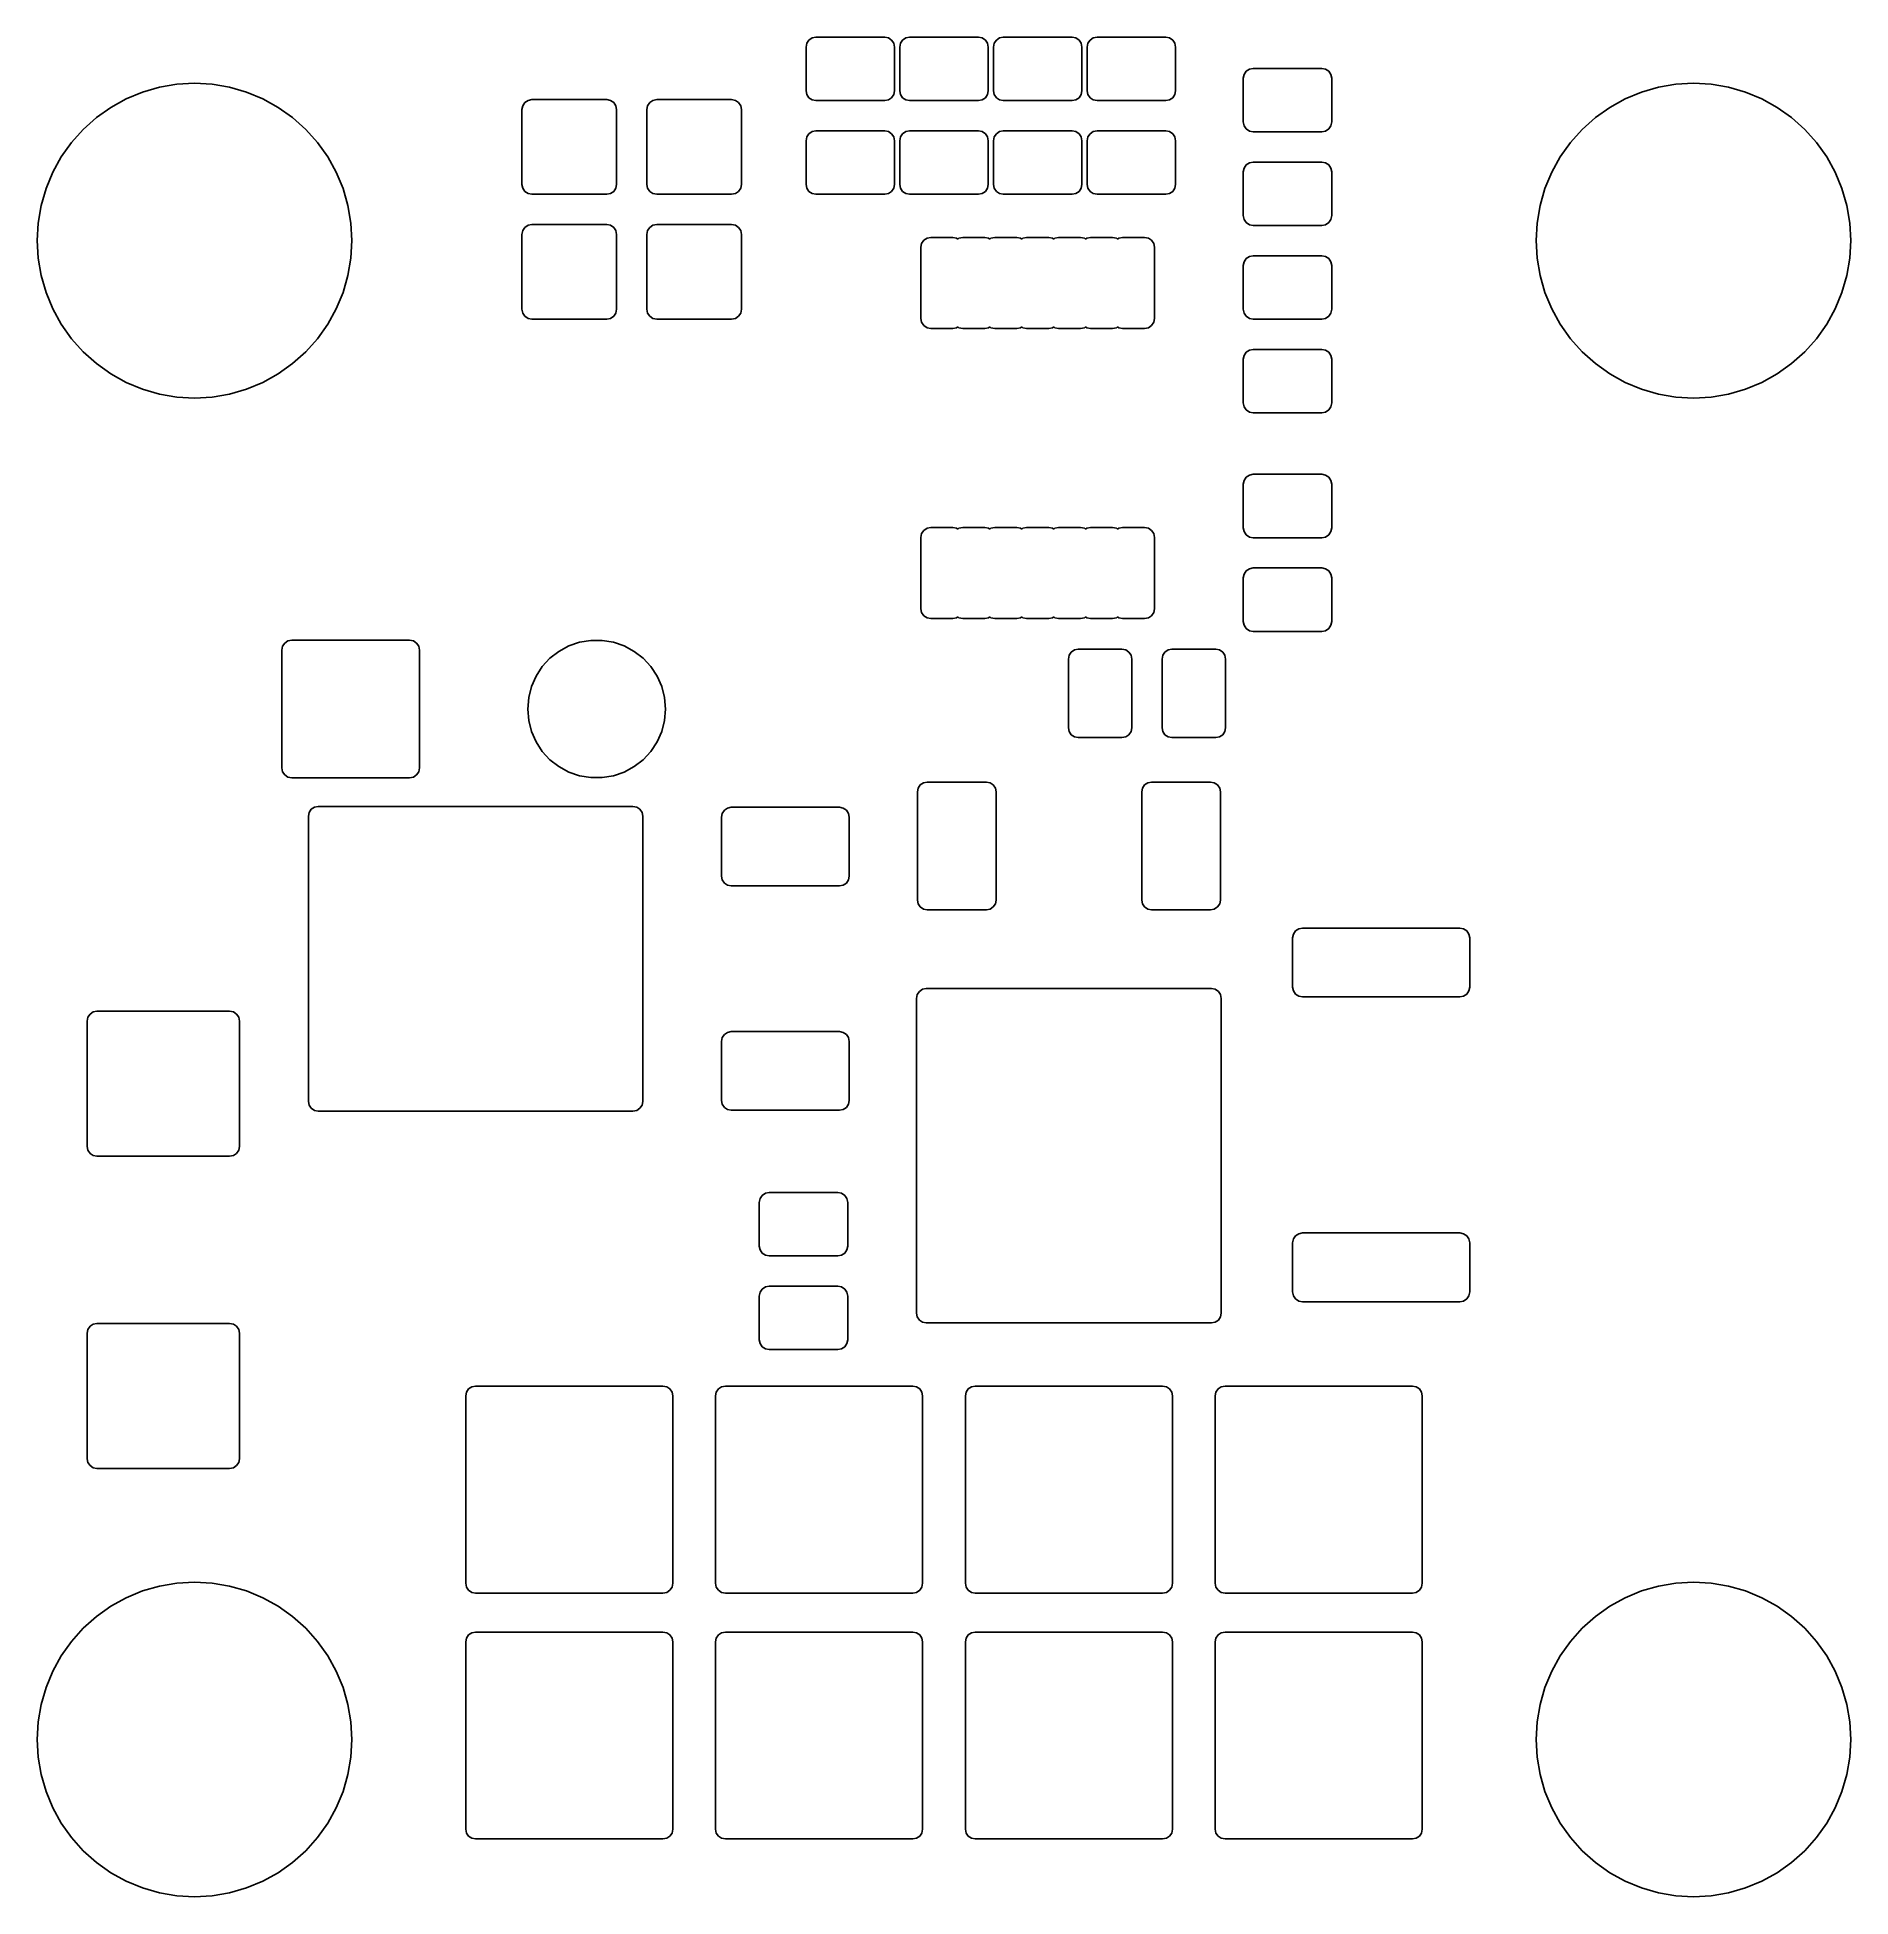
# Model space of a CAD drawing. Extents: x 0.07 to 1.53, y 0.07 to 1.56.
import ezdxf

# ---------------------------------------------------------------- set-up
doc = ezdxf.new("R2010")
doc.units = 0
doc.header["$MEASUREMENT"] = 0
doc.layers.add('BLACK', color=7, linetype='CONTINUOUS')

msp = doc.modelspace()

# ---------------------------------------------------------------- linework, layer by layer
at = {"layer": 'BLACK', "linetype": 'CONTINUOUS'}
for p, q in [((0.6896, 1.555), (0.6902, 1.558)), ((0.6896, 1.52), (0.6896, 1.555)), ((0.6902, 1.558), (0.6919, 1.5606)), ((0.6919, 1.5606), (0.6945, 1.5623)), ((0.6945, 1.5623), (0.6975, 1.5629)), ((0.6975, 1.5629), (0.7525, 1.5629)), ((0.7525, 1.5629), (0.7555, 1.5623)), ((0.7555, 1.5623), (0.7581, 1.5606)), ((0.7581, 1.5606), (0.7598, 1.558)), ((0.7598, 1.558), (0.7604, 1.555)), ((0.7604, 1.555), (0.7604, 1.52)), ((0.7646, 1.555), (0.7652, 1.558)), ((0.7646, 1.52), (0.7646, 1.555)), ((0.7652, 1.558), (0.7669, 1.5606)), ((0.7669, 1.5606), (0.7695, 1.5623)), ((0.7695, 1.5623), (0.7725, 1.5629)), ((0.7725, 1.5629), (0.8275, 1.5629)), ((0.8275, 1.5629), (0.8305, 1.5623)), ((0.8305, 1.5623), (0.8331, 1.5606)), ((0.8331, 1.5606), (0.8348, 1.558)), ((0.8348, 1.558), (0.8354, 1.555)), ((0.8354, 1.555), (0.8354, 1.52)), ((0.8396, 1.555), (0.8402, 1.558)), ((0.8396, 1.52), (0.8396, 1.555)), ((0.8402, 1.558), (0.8419, 1.5606)), ((0.8419, 1.5606), (0.8445, 1.5623)), ((0.8445, 1.5623), (0.8475, 1.5629)), ((0.8475, 1.5629), (0.9025, 1.5629)), ((0.9025, 1.5629), (0.9055, 1.5623)), ((0.9055, 1.5623), (0.9081, 1.5606)), ((0.9081, 1.5606), (0.9098, 1.558)), ((0.9098, 1.558), (0.9104, 1.555)), ((0.9104, 1.555), (0.9104, 1.52)), ((0.9146, 1.555), (0.9152, 1.558)), ((0.9146, 1.52), (0.9146, 1.555)), ((0.9152, 1.558), (0.9169, 1.5606)), ((0.9169, 1.5606), (0.9195, 1.5623)), ((0.9195, 1.5623), (0.9225, 1.5629)), ((0.9225, 1.5629), (0.9775, 1.5629)), ((0.9775, 1.5629), (0.9805, 1.5623)), ((0.9805, 1.5623), (0.9831, 1.5606)), ((0.9831, 1.5606), (0.9848, 1.558)), ((0.9848, 1.558), (0.9854, 1.555)), ((0.9854, 1.555), (0.9854, 1.52)), ((1.0402, 1.533), (1.0419, 1.5356)), ((1.0419, 1.5356), (1.0445, 1.5373)), ((1.0445, 1.5373), (1.0475, 1.5379)), ((1.0475, 1.5379), (1.1025, 1.5379)), ((1.1025, 1.5379), (1.1055, 1.5373)), ((1.1055, 1.5373), (1.1081, 1.5356)), ((1.1081, 1.5356), (1.1098, 1.533)), ((0.1453, 1.5135), (0.1584, 1.5189)), ((0.1584, 1.5189), (0.172, 1.5228)), ((0.172, 1.5228), (0.1859, 1.5252)), ((0.1859, 1.5252), (0.2, 1.526)), ((0.2, 1.526), (0.2141, 1.5252)), ((0.2141, 1.5252), (0.228, 1.5228)), ((0.228, 1.5228), (0.2416, 1.5189)), ((0.2416, 1.5189), (0.2547, 1.5135)), ((0.6902, 1.517), (0.6896, 1.52)), ((0.7604, 1.52), (0.7598, 1.517)), ((0.7652, 1.517), (0.7646, 1.52)), ((0.8354, 1.52), (0.8348, 1.517)), ((0.8402, 1.517), (0.8396, 1.52)), ((0.9104, 1.52), (0.9098, 1.517)), ((0.9152, 1.517), (0.9146, 1.52)), ((0.9854, 1.52), (0.9848, 1.517)), ((1.0396, 1.53), (1.0402, 1.533)), ((1.0396, 1.495), (1.0396, 1.53)), ((1.1098, 1.533), (1.1104, 1.53)), ((1.1104, 1.53), (1.1104, 1.495)), ((1.3453, 1.5135), (1.3584, 1.5189)), ((1.3584, 1.5189), (1.372, 1.5228)), ((1.372, 1.5228), (1.3859, 1.5252)), ((1.3859, 1.5252), (1.4, 1.526)), ((1.4, 1.526), (1.4141, 1.5252)), ((1.4141, 1.5252), (1.428, 1.5228)), ((1.428, 1.5228), (1.4416, 1.5189)), ((1.4416, 1.5189), (1.4547, 1.5135)), ((0.1215, 1.4985), (0.133, 1.5067)), ((0.133, 1.5067), (0.1453, 1.5135)), ((0.2547, 1.5135), (0.267, 1.5067)), ((0.267, 1.5067), (0.2785, 1.4985)), ((0.4621, 1.505), (0.4627, 1.508)), ((0.4621, 1.445), (0.4621, 1.505)), ((0.4627, 1.508), (0.4644, 1.5106)), ((0.4644, 1.5106), (0.467, 1.5123)), ((0.467, 1.5123), (0.47, 1.5129)), ((0.47, 1.5129), (0.53, 1.5129)), ((0.53, 1.5129), (0.533, 1.5123)), ((0.533, 1.5123), (0.5356, 1.5106)), ((0.5356, 1.5106), (0.5373, 1.508)), ((0.5373, 1.508), (0.5379, 1.505)), ((0.5379, 1.505), (0.5379, 1.445)), ((0.5621, 1.505), (0.5627, 1.508)), ((0.5621, 1.445), (0.5621, 1.505)), ((0.5627, 1.508), (0.5644, 1.5106)), ((0.5644, 1.5106), (0.567, 1.5123)), ((0.567, 1.5123), (0.57, 1.5129)), ((0.57, 1.5129), (0.63, 1.5129)), ((0.63, 1.5129), (0.633, 1.5123)), ((0.633, 1.5123), (0.6356, 1.5106)), ((0.6356, 1.5106), (0.6373, 1.508)), ((0.6373, 1.508), (0.6379, 1.505)), ((0.6379, 1.505), (0.6379, 1.445)), ((0.6919, 1.5144), (0.6902, 1.517)), ((0.6945, 1.5127), (0.6919, 1.5144)), ((0.6975, 1.5121), (0.6945, 1.5127)), ((0.7525, 1.5121), (0.6975, 1.5121)), ((0.7555, 1.5127), (0.7525, 1.5121)), ((0.7581, 1.5144), (0.7555, 1.5127)), ((0.7598, 1.517), (0.7581, 1.5144)), ((0.7669, 1.5144), (0.7652, 1.517)), ((0.7695, 1.5127), (0.7669, 1.5144)), ((0.7725, 1.5121), (0.7695, 1.5127)), ((0.8275, 1.5121), (0.7725, 1.5121)), ((0.8305, 1.5127), (0.8275, 1.5121)), ((0.8331, 1.5144), (0.8305, 1.5127)), ((0.8348, 1.517), (0.8331, 1.5144)), ((0.8419, 1.5144), (0.8402, 1.517)), ((0.8445, 1.5127), (0.8419, 1.5144)), ((0.8475, 1.5121), (0.8445, 1.5127)), ((0.9025, 1.5121), (0.8475, 1.5121)), ((0.9055, 1.5127), (0.9025, 1.5121)), ((0.9081, 1.5144), (0.9055, 1.5127)), ((0.9098, 1.517), (0.9081, 1.5144)), ((0.9169, 1.5144), (0.9152, 1.517)), ((0.9195, 1.5127), (0.9169, 1.5144)), ((0.9225, 1.5121), (0.9195, 1.5127)), ((0.9775, 1.5121), (0.9225, 1.5121)), ((0.9805, 1.5127), (0.9775, 1.5121)), ((0.9831, 1.5144), (0.9805, 1.5127)), ((0.9848, 1.517), (0.9831, 1.5144)), ((1.3215, 1.4985), (1.333, 1.5067)), ((1.333, 1.5067), (1.3453, 1.5135)), ((1.4547, 1.5135), (1.467, 1.5067)), ((1.467, 1.5067), (1.4785, 1.4985)), ((0.1015, 1.4785), (0.1109, 1.4891)), ((0.1109, 1.4891), (0.1215, 1.4985)), ((0.2785, 1.4985), (0.2891, 1.4891)), ((0.2891, 1.4891), (0.2985, 1.4785)), ((1.0402, 1.492), (1.0396, 1.495)), ((1.0419, 1.4894), (1.0402, 1.492)), ((1.0445, 1.4877), (1.0419, 1.4894)), ((1.1081, 1.4894), (1.1055, 1.4877)), ((1.1098, 1.492), (1.1081, 1.4894)), ((1.1104, 1.495), (1.1098, 1.492)), ((1.3015, 1.4785), (1.3109, 1.4891)), ((1.3109, 1.4891), (1.3215, 1.4985)), ((1.4785, 1.4985), (1.4891, 1.4891)), ((1.4891, 1.4891), (1.4985, 1.4785)), ((0.0933, 1.467), (0.1015, 1.4785)), ((0.2985, 1.4785), (0.3067, 1.467)), ((0.6896, 1.48), (0.6902, 1.483)), ((0.6896, 1.445), (0.6896, 1.48)), ((0.6902, 1.483), (0.6919, 1.4856)), ((0.6919, 1.4856), (0.6945, 1.4873)), ((0.6945, 1.4873), (0.6975, 1.4879)), ((0.6975, 1.4879), (0.7525, 1.4879)), ((0.7525, 1.4879), (0.7555, 1.4873)), ((0.7555, 1.4873), (0.7581, 1.4856)), ((0.7581, 1.4856), (0.7598, 1.483)), ((0.7598, 1.483), (0.7604, 1.48)), ((0.7604, 1.48), (0.7604, 1.445)), ((0.7646, 1.48), (0.7652, 1.483)), ((0.7646, 1.445), (0.7646, 1.48)), ((0.7652, 1.483), (0.7669, 1.4856)), ((0.7669, 1.4856), (0.7695, 1.4873)), ((0.7695, 1.4873), (0.7725, 1.4879)), ((0.7725, 1.4879), (0.8275, 1.4879)), ((0.8275, 1.4879), (0.8305, 1.4873)), ((0.8305, 1.4873), (0.8331, 1.4856)), ((0.8331, 1.4856), (0.8348, 1.483)), ((0.8348, 1.483), (0.8354, 1.48)), ((0.8354, 1.48), (0.8354, 1.445)), ((0.8396, 1.48), (0.8402, 1.483)), ((0.8396, 1.445), (0.8396, 1.48)), ((0.8402, 1.483), (0.8419, 1.4856)), ((0.8419, 1.4856), (0.8445, 1.4873)), ((0.8445, 1.4873), (0.8475, 1.4879)), ((0.8475, 1.4879), (0.9025, 1.4879)), ((0.9025, 1.4879), (0.9055, 1.4873)), ((0.9055, 1.4873), (0.9081, 1.4856)), ((0.9081, 1.4856), (0.9098, 1.483)), ((0.9098, 1.483), (0.9104, 1.48)), ((0.9104, 1.48), (0.9104, 1.445)), ((0.9146, 1.48), (0.9152, 1.483)), ((0.9146, 1.445), (0.9146, 1.48)), ((0.9152, 1.483), (0.9169, 1.4856)), ((0.9169, 1.4856), (0.9195, 1.4873)), ((0.9195, 1.4873), (0.9225, 1.4879)), ((0.9225, 1.4879), (0.9775, 1.4879)), ((0.9775, 1.4879), (0.9805, 1.4873)), ((0.9805, 1.4873), (0.9831, 1.4856)), ((0.9831, 1.4856), (0.9848, 1.483)), ((0.9848, 1.483), (0.9854, 1.48)), ((0.9854, 1.48), (0.9854, 1.445)), ((1.0475, 1.4871), (1.0445, 1.4877)), ((1.1025, 1.4871), (1.0475, 1.4871)), ((1.1055, 1.4877), (1.1025, 1.4871)), ((1.2933, 1.467), (1.3015, 1.4785)), ((1.4985, 1.4785), (1.5067, 1.467)), ((0.0865, 1.4547), (0.0933, 1.467)), ((0.3067, 1.467), (0.3135, 1.4547)), ((1.0402, 1.458), (1.0419, 1.4606)), ((1.0419, 1.4606), (1.0445, 1.4623)), ((1.0445, 1.4623), (1.0475, 1.4629)), ((1.0475, 1.4629), (1.1025, 1.4629)), ((1.1025, 1.4629), (1.1055, 1.4623)), ((1.1055, 1.4623), (1.1081, 1.4606)), ((1.1081, 1.4606), (1.1098, 1.458)), ((1.2865, 1.4547), (1.2933, 1.467)), ((1.5067, 1.467), (1.5135, 1.4547)), ((0.0811, 1.4416), (0.0865, 1.4547)), ((0.3135, 1.4547), (0.3189, 1.4416)), ((0.4627, 1.442), (0.4621, 1.445)), ((0.5379, 1.445), (0.5373, 1.442)), ((0.5627, 1.442), (0.5621, 1.445)), ((0.6379, 1.445), (0.6373, 1.442)), ((0.6902, 1.442), (0.6896, 1.445)), ((0.7604, 1.445), (0.7598, 1.442)), ((0.7652, 1.442), (0.7646, 1.445)), ((0.8354, 1.445), (0.8348, 1.442)), ((0.8402, 1.442), (0.8396, 1.445)), ((0.9104, 1.445), (0.9098, 1.442)), ((0.9152, 1.442), (0.9146, 1.445)), ((0.9854, 1.445), (0.9848, 1.442)), ((1.0396, 1.455), (1.0402, 1.458)), ((1.0396, 1.42), (1.0396, 1.455)), ((1.1098, 1.458), (1.1104, 1.455)), ((1.1104, 1.455), (1.1104, 1.42)), ((1.2811, 1.4416), (1.2865, 1.4547)), ((1.5135, 1.4547), (1.5189, 1.4416)), ((0.0772, 1.428), (0.0811, 1.4416)), ((0.3189, 1.4416), (0.3228, 1.428)), ((0.4644, 1.4394), (0.4627, 1.442)), ((0.467, 1.4377), (0.4644, 1.4394)), ((0.47, 1.4371), (0.467, 1.4377)), ((0.53, 1.4371), (0.47, 1.4371)), ((0.533, 1.4377), (0.53, 1.4371)), ((0.5356, 1.4394), (0.533, 1.4377)), ((0.5373, 1.442), (0.5356, 1.4394)), ((0.5644, 1.4394), (0.5627, 1.442)), ((0.567, 1.4377), (0.5644, 1.4394)), ((0.57, 1.4371), (0.567, 1.4377)), ((0.63, 1.4371), (0.57, 1.4371)), ((0.633, 1.4377), (0.63, 1.4371)), ((0.6356, 1.4394), (0.633, 1.4377)), ((0.6373, 1.442), (0.6356, 1.4394)), ((0.6919, 1.4394), (0.6902, 1.442)), ((0.6945, 1.4377), (0.6919, 1.4394)), ((0.6975, 1.4371), (0.6945, 1.4377)), ((0.7525, 1.4371), (0.6975, 1.4371)), ((0.7555, 1.4377), (0.7525, 1.4371)), ((0.7581, 1.4394), (0.7555, 1.4377)), ((0.7598, 1.442), (0.7581, 1.4394)), ((0.7669, 1.4394), (0.7652, 1.442)), ((0.7695, 1.4377), (0.7669, 1.4394)), ((0.7725, 1.4371), (0.7695, 1.4377)), ((0.8275, 1.4371), (0.7725, 1.4371)), ((0.8305, 1.4377), (0.8275, 1.4371)), ((0.8331, 1.4394), (0.8305, 1.4377)), ((0.8348, 1.442), (0.8331, 1.4394)), ((0.8419, 1.4394), (0.8402, 1.442)), ((0.8445, 1.4377), (0.8419, 1.4394)), ((0.8475, 1.4371), (0.8445, 1.4377)), ((0.9025, 1.4371), (0.8475, 1.4371)), ((0.9055, 1.4377), (0.9025, 1.4371)), ((0.9081, 1.4394), (0.9055, 1.4377)), ((0.9098, 1.442), (0.9081, 1.4394)), ((0.9169, 1.4394), (0.9152, 1.442)), ((0.9195, 1.4377), (0.9169, 1.4394)), ((0.9225, 1.4371), (0.9195, 1.4377)), ((0.9775, 1.4371), (0.9225, 1.4371)), ((0.9805, 1.4377), (0.9775, 1.4371)), ((0.9831, 1.4394), (0.9805, 1.4377)), ((0.9848, 1.442), (0.9831, 1.4394)), ((1.2772, 1.428), (1.2811, 1.4416)), ((1.5189, 1.4416), (1.5228, 1.428)), ((0.0748, 1.4141), (0.0772, 1.428)), ((0.3228, 1.428), (0.3252, 1.4141)), ((1.0402, 1.417), (1.0396, 1.42)), ((1.0419, 1.4144), (1.0402, 1.417)), ((1.0445, 1.4127), (1.0419, 1.4144)), ((1.1081, 1.4144), (1.1055, 1.4127)), ((1.1098, 1.417), (1.1081, 1.4144)), ((1.1104, 1.42), (1.1098, 1.417)), ((1.2748, 1.4141), (1.2772, 1.428)), ((1.5228, 1.428), (1.5252, 1.4141)), ((0.074, 1.4), (0.0748, 1.4141)), ((0.0748, 1.3859), (0.074, 1.4)), ((0.3252, 1.4141), (0.326, 1.4)), ((0.326, 1.4), (0.3252, 1.3859)), ((0.4621, 1.405), (0.4627, 1.408)), ((0.4621, 1.345), (0.4621, 1.405)), ((0.4627, 1.408), (0.4644, 1.4106)), ((0.4644, 1.4106), (0.467, 1.4123)), ((0.467, 1.4123), (0.47, 1.4129)), ((0.47, 1.4129), (0.53, 1.4129)), ((0.53, 1.4129), (0.533, 1.4123)), ((0.533, 1.4123), (0.5356, 1.4106)), ((0.5356, 1.4106), (0.5373, 1.408)), ((0.5373, 1.408), (0.5379, 1.405)), ((0.5379, 1.405), (0.5379, 1.345)), ((0.5621, 1.405), (0.5627, 1.408)), ((0.5621, 1.345), (0.5621, 1.405)), ((0.5627, 1.408), (0.5644, 1.4106)), ((0.5644, 1.4106), (0.567, 1.4123)), ((0.567, 1.4123), (0.57, 1.4129)), ((0.57, 1.4129), (0.63, 1.4129)), ((0.63, 1.4129), (0.633, 1.4123)), ((0.633, 1.4123), (0.6356, 1.4106)), ((0.6356, 1.4106), (0.6373, 1.408)), ((0.6373, 1.408), (0.6379, 1.405)), ((0.6379, 1.405), (0.6379, 1.345)), ((0.7821, 1.3977), (0.7838, 1.4003)), ((0.7838, 1.4003), (0.7864, 1.402)), ((0.7864, 1.402), (0.7894, 1.4026)), ((0.7894, 1.4026), (0.8071, 1.4026)), ((0.8071, 1.4026), (0.8101, 1.402)), ((0.8101, 1.402), (0.811, 1.4013)), ((0.811, 1.4013), (0.8119, 1.402)), ((0.8119, 1.402), (0.815, 1.4026)), ((0.815, 1.4026), (0.8327, 1.4026)), ((0.8327, 1.4026), (0.8357, 1.402)), ((0.8357, 1.402), (0.8366, 1.4013)), ((0.8366, 1.4013), (0.8375, 1.402)), ((0.8375, 1.402), (0.8406, 1.4026)), ((0.8406, 1.4026), (0.8583, 1.4026)), ((0.8583, 1.4026), (0.8613, 1.402)), ((0.8613, 1.402), (0.8622, 1.4013)), ((0.8622, 1.4013), (0.8631, 1.402)), ((0.8631, 1.402), (0.8661, 1.4026)), ((0.8661, 1.4026), (0.8839, 1.4026)), ((0.8839, 1.4026), (0.8869, 1.402)), ((0.8869, 1.402), (0.8878, 1.4013)), ((0.8878, 1.4013), (0.8887, 1.402)), ((0.8887, 1.402), (0.8917, 1.4026)), ((0.8917, 1.4026), (0.9094, 1.4026)), ((0.9094, 1.4026), (0.9125, 1.402)), ((0.9125, 1.402), (0.9134, 1.4013)), ((0.9134, 1.4013), (0.9143, 1.402)), ((0.9143, 1.402), (0.9173, 1.4026)), ((0.9173, 1.4026), (0.935, 1.4026)), ((0.935, 1.4026), (0.9381, 1.402)), ((0.9381, 1.402), (0.939, 1.4013)), ((0.939, 1.4013), (0.9399, 1.402)), ((0.9399, 1.402), (0.9429, 1.4026)), ((0.9429, 1.4026), (0.9606, 1.4026)), ((0.9606, 1.4026), (0.9636, 1.402)), ((0.9636, 1.402), (0.9662, 1.4003)), ((0.9662, 1.4003), (0.9679, 1.3977)), ((1.0475, 1.4121), (1.0445, 1.4127)), ((1.1025, 1.4121), (1.0475, 1.4121)), ((1.1055, 1.4127), (1.1025, 1.4121)), ((1.274, 1.4), (1.2748, 1.4141)), ((1.2748, 1.3859), (1.274, 1.4)), ((1.5252, 1.4141), (1.526, 1.4)), ((1.526, 1.4), (1.5252, 1.3859)), ((0.0772, 1.372), (0.0748, 1.3859)), ((0.3252, 1.3859), (0.3228, 1.372)), ((0.7815, 1.3947), (0.7821, 1.3977)), ((0.7815, 1.3376), (0.7815, 1.3947)), ((0.9679, 1.3977), (0.9685, 1.3947)), ((0.9685, 1.3947), (0.9685, 1.3376)), ((1.0402, 1.383), (1.0419, 1.3856)), ((1.0419, 1.3856), (1.0445, 1.3873)), ((1.0445, 1.3873), (1.0475, 1.3879)), ((1.0475, 1.3879), (1.1025, 1.3879)), ((1.1025, 1.3879), (1.1055, 1.3873)), ((1.1055, 1.3873), (1.1081, 1.3856)), ((1.1081, 1.3856), (1.1098, 1.383)), ((1.2772, 1.372), (1.2748, 1.3859)), ((1.5252, 1.3859), (1.5228, 1.372)), ((0.0811, 1.3584), (0.0772, 1.372)), ((0.3228, 1.372), (0.3189, 1.3584)), ((1.0396, 1.38), (1.0402, 1.383)), ((1.0396, 1.345), (1.0396, 1.38)), ((1.1098, 1.383), (1.1104, 1.38)), ((1.1104, 1.38), (1.1104, 1.345)), ((1.2811, 1.3584), (1.2772, 1.372)), ((1.5228, 1.372), (1.5189, 1.3584)), ((0.0865, 1.3453), (0.0811, 1.3584)), ((0.3189, 1.3584), (0.3135, 1.3453)), ((1.2865, 1.3453), (1.2811, 1.3584)), ((1.5189, 1.3584), (1.5135, 1.3453)), ((0.0933, 1.333), (0.0865, 1.3453)), ((0.3135, 1.3453), (0.3067, 1.333)), ((0.4627, 1.342), (0.4621, 1.345)), ((0.4644, 1.3394), (0.4627, 1.342)), ((0.5373, 1.342), (0.5356, 1.3394)), ((0.5379, 1.345), (0.5373, 1.342)), ((0.5627, 1.342), (0.5621, 1.345)), ((0.5644, 1.3394), (0.5627, 1.342)), ((0.6373, 1.342), (0.6356, 1.3394)), ((0.6379, 1.345), (0.6373, 1.342)), ((1.0402, 1.342), (1.0396, 1.345)), ((1.0419, 1.3394), (1.0402, 1.342)), ((1.1098, 1.342), (1.1081, 1.3394)), ((1.1104, 1.345), (1.1098, 1.342)), ((1.2933, 1.333), (1.2865, 1.3453)), ((1.5135, 1.3453), (1.5067, 1.333)), ((0.1015, 1.3215), (0.0933, 1.333)), ((0.3067, 1.333), (0.2985, 1.3215)), ((0.467, 1.3377), (0.4644, 1.3394)), ((0.47, 1.3371), (0.467, 1.3377)), ((0.53, 1.3371), (0.47, 1.3371)), ((0.533, 1.3377), (0.53, 1.3371)), ((0.5356, 1.3394), (0.533, 1.3377)), ((0.567, 1.3377), (0.5644, 1.3394)), ((0.57, 1.3371), (0.567, 1.3377)), ((0.63, 1.3371), (0.57, 1.3371)), ((0.633, 1.3377), (0.63, 1.3371)), ((0.6356, 1.3394), (0.633, 1.3377)), ((0.7821, 1.3346), (0.7815, 1.3376)), ((0.7838, 1.332), (0.7821, 1.3346)), ((0.7864, 1.3303), (0.7838, 1.332)), ((0.7894, 1.3297), (0.7864, 1.3303)), ((0.8071, 1.3297), (0.7894, 1.3297)), ((0.8101, 1.3303), (0.8071, 1.3297)), ((0.811, 1.3309), (0.8101, 1.3303)), ((0.8119, 1.3303), (0.811, 1.3309)), ((0.815, 1.3297), (0.8119, 1.3303)), ((0.8327, 1.3297), (0.815, 1.3297)), ((0.8357, 1.3303), (0.8327, 1.3297)), ((0.8366, 1.3309), (0.8357, 1.3303)), ((0.8375, 1.3303), (0.8366, 1.3309)), ((0.8406, 1.3297), (0.8375, 1.3303)), ((0.8583, 1.3297), (0.8406, 1.3297)), ((0.8613, 1.3303), (0.8583, 1.3297)), ((0.8622, 1.3309), (0.8613, 1.3303)), ((0.8631, 1.3303), (0.8622, 1.3309)), ((0.8661, 1.3297), (0.8631, 1.3303)), ((0.8839, 1.3297), (0.8661, 1.3297)), ((0.8869, 1.3303), (0.8839, 1.3297)), ((0.8878, 1.3309), (0.8869, 1.3303)), ((0.8887, 1.3303), (0.8878, 1.3309)), ((0.8917, 1.3297), (0.8887, 1.3303)), ((0.9094, 1.3297), (0.8917, 1.3297)), ((0.9125, 1.3303), (0.9094, 1.3297)), ((0.9134, 1.3309), (0.9125, 1.3303)), ((0.9143, 1.3303), (0.9134, 1.3309)), ((0.9173, 1.3297), (0.9143, 1.3303)), ((0.935, 1.3297), (0.9173, 1.3297)), ((0.9381, 1.3303), (0.935, 1.3297)), ((0.939, 1.3309), (0.9381, 1.3303)), ((0.9399, 1.3303), (0.939, 1.3309)), ((0.9429, 1.3297), (0.9399, 1.3303)), ((0.9606, 1.3297), (0.9429, 1.3297)), ((0.9636, 1.3303), (0.9606, 1.3297)), ((0.9662, 1.332), (0.9636, 1.3303)), ((0.9679, 1.3346), (0.9662, 1.332)), ((0.9685, 1.3376), (0.9679, 1.3346)), ((1.0445, 1.3377), (1.0419, 1.3394)), ((1.0475, 1.3371), (1.0445, 1.3377)), ((1.1025, 1.3371), (1.0475, 1.3371)), ((1.1055, 1.3377), (1.1025, 1.3371)), ((1.1081, 1.3394), (1.1055, 1.3377)), ((1.3015, 1.3215), (1.2933, 1.333)), ((1.5067, 1.333), (1.4985, 1.3215)), ((0.1109, 1.3109), (0.1015, 1.3215)), ((0.1215, 1.3015), (0.1109, 1.3109)), ((0.2891, 1.3109), (0.2785, 1.3015)), ((0.2985, 1.3215), (0.2891, 1.3109)), ((1.0402, 1.308), (1.0419, 1.3106)), ((1.0419, 1.3106), (1.0445, 1.3123)), ((1.0445, 1.3123), (1.0475, 1.3129)), ((1.0475, 1.3129), (1.1025, 1.3129)), ((1.1025, 1.3129), (1.1055, 1.3123)), ((1.1055, 1.3123), (1.1081, 1.3106)), ((1.1081, 1.3106), (1.1098, 1.308)), ((1.3109, 1.3109), (1.3015, 1.3215)), ((1.3215, 1.3015), (1.3109, 1.3109)), ((1.4891, 1.3109), (1.4785, 1.3015)), ((1.4985, 1.3215), (1.4891, 1.3109)), ((0.133, 1.2933), (0.1215, 1.3015)), ((0.2785, 1.3015), (0.267, 1.2933)), ((1.0396, 1.305), (1.0402, 1.308)), ((1.0396, 1.27), (1.0396, 1.305)), ((1.1098, 1.308), (1.1104, 1.305)), ((1.1104, 1.305), (1.1104, 1.27)), ((1.333, 1.2933), (1.3215, 1.3015)), ((1.4785, 1.3015), (1.467, 1.2933)), ((0.1453, 1.2865), (0.133, 1.2933)), ((0.1584, 1.2811), (0.1453, 1.2865)), ((0.172, 1.2772), (0.1584, 1.2811)), ((0.2416, 1.2811), (0.228, 1.2772)), ((0.2547, 1.2865), (0.2416, 1.2811)), ((0.267, 1.2933), (0.2547, 1.2865)), ((1.3453, 1.2865), (1.333, 1.2933)), ((1.3584, 1.2811), (1.3453, 1.2865)), ((1.372, 1.2772), (1.3584, 1.2811)), ((1.4416, 1.2811), (1.428, 1.2772)), ((1.4547, 1.2865), (1.4416, 1.2811)), ((1.467, 1.2933), (1.4547, 1.2865)), ((0.1859, 1.2748), (0.172, 1.2772)), ((0.2, 1.274), (0.1859, 1.2748)), ((0.2141, 1.2748), (0.2, 1.274)), ((0.228, 1.2772), (0.2141, 1.2748)), ((1.0402, 1.267), (1.0396, 1.27)), ((1.0419, 1.2644), (1.0402, 1.267)), ((1.1098, 1.267), (1.1081, 1.2644)), ((1.1104, 1.27), (1.1098, 1.267)), ((1.3859, 1.2748), (1.372, 1.2772)), ((1.4, 1.274), (1.3859, 1.2748)), ((1.4141, 1.2748), (1.4, 1.274)), ((1.428, 1.2772), (1.4141, 1.2748)), ((1.0445, 1.2627), (1.0419, 1.2644)), ((1.0475, 1.2621), (1.0445, 1.2627)), ((1.1025, 1.2621), (1.0475, 1.2621)), ((1.1055, 1.2627), (1.1025, 1.2621)), ((1.1081, 1.2644), (1.1055, 1.2627)), ((1.0396, 1.205), (1.0402, 1.208)), ((1.0402, 1.208), (1.0419, 1.2106)), ((1.0419, 1.2106), (1.0445, 1.2123)), ((1.0445, 1.2123), (1.0475, 1.2129)), ((1.0475, 1.2129), (1.1025, 1.2129)), ((1.1025, 1.2129), (1.1055, 1.2123)), ((1.1055, 1.2123), (1.1081, 1.2106)), ((1.1081, 1.2106), (1.1098, 1.208)), ((1.1098, 1.208), (1.1104, 1.205)), ((1.0396, 1.17), (1.0396, 1.205)), ((1.1104, 1.205), (1.1104, 1.17)), ((0.7815, 1.1624), (0.7821, 1.1654)), ((0.7815, 1.1053), (0.7815, 1.1624)), ((0.7821, 1.1654), (0.7838, 1.168)), ((0.7838, 1.168), (0.7864, 1.1697)), ((0.7864, 1.1697), (0.7894, 1.1703)), ((0.7894, 1.1703), (0.8071, 1.1703)), ((0.8071, 1.1703), (0.8101, 1.1697)), ((0.8101, 1.1697), (0.811, 1.1691)), ((0.811, 1.1691), (0.8119, 1.1697)), ((0.8119, 1.1697), (0.815, 1.1703)), ((0.815, 1.1703), (0.8327, 1.1703)), ((0.8327, 1.1703), (0.8357, 1.1697)), ((0.8357, 1.1697), (0.8366, 1.1691)), ((0.8366, 1.1691), (0.8375, 1.1697)), ((0.8375, 1.1697), (0.8406, 1.1703)), ((0.8406, 1.1703), (0.8583, 1.1703)), ((0.8583, 1.1703), (0.8613, 1.1697)), ((0.8613, 1.1697), (0.8622, 1.1691)), ((0.8622, 1.1691), (0.8631, 1.1697)), ((0.8631, 1.1697), (0.8661, 1.1703)), ((0.8661, 1.1703), (0.8839, 1.1703)), ((0.8839, 1.1703), (0.8869, 1.1697)), ((0.8869, 1.1697), (0.8878, 1.1691)), ((0.8878, 1.1691), (0.8887, 1.1697)), ((0.8887, 1.1697), (0.8917, 1.1703)), ((0.8917, 1.1703), (0.9094, 1.1703)), ((0.9094, 1.1703), (0.9125, 1.1697)), ((0.9125, 1.1697), (0.9134, 1.1691)), ((0.9134, 1.1691), (0.9143, 1.1697)), ((0.9143, 1.1697), (0.9173, 1.1703)), ((0.9173, 1.1703), (0.935, 1.1703)), ((0.935, 1.1703), (0.9381, 1.1697)), ((0.9381, 1.1697), (0.939, 1.1691)), ((0.939, 1.1691), (0.9399, 1.1697)), ((0.9399, 1.1697), (0.9429, 1.1703)), ((0.9429, 1.1703), (0.9606, 1.1703)), ((0.9606, 1.1703), (0.9636, 1.1697)), ((0.9636, 1.1697), (0.9662, 1.168)), ((0.9662, 1.168), (0.9679, 1.1654)), ((0.9679, 1.1654), (0.9685, 1.1624)), ((0.9685, 1.1624), (0.9685, 1.1053)), ((1.0402, 1.167), (1.0396, 1.17)), ((1.0419, 1.1644), (1.0402, 1.167)), ((1.0445, 1.1627), (1.0419, 1.1644)), ((1.0475, 1.1621), (1.0445, 1.1627)), ((1.1025, 1.1621), (1.0475, 1.1621)), ((1.1055, 1.1627), (1.1025, 1.1621)), ((1.1081, 1.1644), (1.1055, 1.1627)), ((1.1098, 1.167), (1.1081, 1.1644)), ((1.1104, 1.17), (1.1098, 1.167)), ((1.0396, 1.13), (1.0402, 1.133)), ((1.0402, 1.133), (1.0419, 1.1356)), ((1.0419, 1.1356), (1.0445, 1.1373)), ((1.0445, 1.1373), (1.0475, 1.1379)), ((1.0475, 1.1379), (1.1025, 1.1379)), ((1.1025, 1.1379), (1.1055, 1.1373)), ((1.1055, 1.1373), (1.1081, 1.1356)), ((1.1081, 1.1356), (1.1098, 1.133)), ((1.1098, 1.133), (1.1104, 1.13)), ((1.0396, 1.095), (1.0396, 1.13)), ((1.1104, 1.13), (1.1104, 1.095)), ((0.7821, 1.1023), (0.7815, 1.1053)), ((0.7838, 1.0997), (0.7821, 1.1023)), ((0.9679, 1.1023), (0.9662, 1.0997)), ((0.9685, 1.1053), (0.9679, 1.1023)), ((0.7864, 1.098), (0.7838, 1.0997)), ((0.7894, 1.0974), (0.7864, 1.098)), ((0.8071, 1.0974), (0.7894, 1.0974)), ((0.8101, 1.098), (0.8071, 1.0974)), ((0.811, 1.0987), (0.8101, 1.098)), ((0.8119, 1.098), (0.811, 1.0987)), ((0.815, 1.0974), (0.8119, 1.098)), ((0.8327, 1.0974), (0.815, 1.0974)), ((0.8357, 1.098), (0.8327, 1.0974)), ((0.8366, 1.0987), (0.8357, 1.098)), ((0.8375, 1.098), (0.8366, 1.0987)), ((0.8406, 1.0974), (0.8375, 1.098)), ((0.8583, 1.0974), (0.8406, 1.0974)), ((0.8613, 1.098), (0.8583, 1.0974)), ((0.8622, 1.0987), (0.8613, 1.098)), ((0.8631, 1.098), (0.8622, 1.0987)), ((0.8661, 1.0974), (0.8631, 1.098)), ((0.8839, 1.0974), (0.8661, 1.0974)), ((0.8869, 1.098), (0.8839, 1.0974)), ((0.8878, 1.0987), (0.8869, 1.098)), ((0.8887, 1.098), (0.8878, 1.0987)), ((0.8917, 1.0974), (0.8887, 1.098)), ((0.9094, 1.0974), (0.8917, 1.0974)), ((0.9125, 1.098), (0.9094, 1.0974)), ((0.9134, 1.0987), (0.9125, 1.098)), ((0.9143, 1.098), (0.9134, 1.0987)), ((0.9173, 1.0974), (0.9143, 1.098)), ((0.935, 1.0974), (0.9173, 1.0974)), ((0.9381, 1.098), (0.935, 1.0974)), ((0.939, 1.0987), (0.9381, 1.098)), ((0.9399, 1.098), (0.939, 1.0987)), ((0.9429, 1.0974), (0.9399, 1.098)), ((0.9606, 1.0974), (0.9429, 1.0974)), ((0.9636, 1.098), (0.9606, 1.0974)), ((0.9662, 1.0997), (0.9636, 1.098)), ((1.0402, 1.092), (1.0396, 1.095)), ((1.0419, 1.0894), (1.0402, 1.092)), ((1.0445, 1.0877), (1.0419, 1.0894)), ((1.0475, 1.0871), (1.0445, 1.0877)), ((1.1025, 1.0871), (1.0475, 1.0871)), ((1.1055, 1.0877), (1.1025, 1.0871)), ((1.1081, 1.0894), (1.1055, 1.0877)), ((1.1098, 1.092), (1.1081, 1.0894)), ((1.1104, 1.095), (1.1098, 1.092)), ((0.2699, 1.0722), (0.2705, 1.0753)), ((0.2699, 0.9778), (0.2699, 1.0722)), ((0.2705, 1.0753), (0.2722, 1.0778)), ((0.2722, 1.0778), (0.2747, 1.0795)), ((0.2747, 1.0795), (0.2778, 1.0801)), ((0.2778, 1.0801), (0.3722, 1.0801)), ((0.3722, 1.0801), (0.3753, 1.0795)), ((0.3753, 1.0795), (0.3778, 1.0778)), ((0.3778, 1.0778), (0.3795, 1.0753)), ((0.3795, 1.0753), (0.3801, 1.0722)), ((0.3801, 1.0722), (0.3801, 0.9778)), ((0.4917, 1.0711), (0.4997, 1.0755)), ((0.4997, 1.0755), (0.5083, 1.0784)), ((0.5083, 1.0784), (0.5173, 1.0799)), ((0.5173, 1.0799), (0.5264, 1.0799)), ((0.5264, 1.0799), (0.5354, 1.0784)), ((0.5354, 1.0784), (0.544, 1.0755)), ((0.544, 1.0755), (0.552, 1.0711)), ((0.9019, 1.0706), (0.9045, 1.0723)), ((0.9045, 1.0723), (0.9075, 1.0729)), ((0.9075, 1.0729), (0.9425, 1.0729)), ((0.9425, 1.0729), (0.9455, 1.0723)), ((0.9455, 1.0723), (0.9481, 1.0706)), ((0.9769, 1.0706), (0.9795, 1.0723)), ((0.9795, 1.0723), (0.9825, 1.0729)), ((0.9825, 1.0729), (1.0175, 1.0729)), ((1.0175, 1.0729), (1.0205, 1.0723)), ((1.0205, 1.0723), (1.0231, 1.0706)), ((0.4734, 1.0512), (0.4784, 1.0589)), ((0.4784, 1.0589), (0.4845, 1.0656)), ((0.4845, 1.0656), (0.4917, 1.0711)), ((0.552, 1.0711), (0.5592, 1.0656)), ((0.5592, 1.0656), (0.5653, 1.0589)), ((0.5653, 1.0589), (0.5703, 1.0512)), ((0.8996, 1.065), (0.9002, 1.068)), ((0.8996, 1.01), (0.8996, 1.065)), ((0.9002, 1.068), (0.9019, 1.0706)), ((0.9481, 1.0706), (0.9498, 1.068)), ((0.9498, 1.068), (0.9504, 1.065)), ((0.9504, 1.065), (0.9504, 1.01)), ((0.9746, 1.065), (0.9752, 1.068)), ((0.9746, 1.01), (0.9746, 1.065)), ((0.9752, 1.068), (0.9769, 1.0706)), ((1.0231, 1.0706), (1.0248, 1.068)), ((1.0248, 1.068), (1.0254, 1.065)), ((1.0254, 1.065), (1.0254, 1.01)), ((0.4675, 1.0341), (0.4697, 1.0429)), ((0.4697, 1.0429), (0.4734, 1.0512)), ((0.5703, 1.0512), (0.574, 1.0429)), ((0.574, 1.0429), (0.5762, 1.0341)), ((0.4667, 1.025), (0.4675, 1.0341)), ((0.5762, 1.0341), (0.577, 1.025)), ((0.4675, 1.0159), (0.4667, 1.025)), ((0.4697, 1.0071), (0.4675, 1.0159)), ((0.5762, 1.0159), (0.574, 1.0071)), ((0.577, 1.025), (0.5762, 1.0159)), ((0.4734, 0.9988), (0.4697, 1.0071)), ((0.4784, 0.9911), (0.4734, 0.9988)), ((0.5703, 0.9988), (0.5653, 0.9911)), ((0.574, 1.0071), (0.5703, 0.9988)), ((0.9002, 1.007), (0.8996, 1.01)), ((0.9019, 1.0044), (0.9002, 1.007)), ((0.9045, 1.0027), (0.9019, 1.0044)), ((0.9075, 1.0021), (0.9045, 1.0027)), ((0.9425, 1.0021), (0.9075, 1.0021)), ((0.9455, 1.0027), (0.9425, 1.0021)), ((0.9481, 1.0044), (0.9455, 1.0027)), ((0.9498, 1.007), (0.9481, 1.0044)), ((0.9504, 1.01), (0.9498, 1.007)), ((0.9752, 1.007), (0.9746, 1.01)), ((0.9769, 1.0044), (0.9752, 1.007)), ((0.9795, 1.0027), (0.9769, 1.0044)), ((0.9825, 1.0021), (0.9795, 1.0027)), ((1.0175, 1.0021), (0.9825, 1.0021)), ((1.0205, 1.0027), (1.0175, 1.0021)), ((1.0231, 1.0044), (1.0205, 1.0027)), ((1.0248, 1.007), (1.0231, 1.0044)), ((1.0254, 1.01), (1.0248, 1.007)), ((0.4845, 0.9844), (0.4784, 0.9911)), ((0.4917, 0.9789), (0.4845, 0.9844)), ((0.5592, 0.9844), (0.552, 0.9789)), ((0.5653, 0.9911), (0.5592, 0.9844)), ((0.2705, 0.9747), (0.2699, 0.9778)), ((0.2722, 0.9722), (0.2705, 0.9747)), ((0.2747, 0.9705), (0.2722, 0.9722)), ((0.2778, 0.9699), (0.2747, 0.9705)), ((0.3722, 0.9699), (0.2778, 0.9699)), ((0.3753, 0.9705), (0.3722, 0.9699)), ((0.3778, 0.9722), (0.3753, 0.9705)), ((0.3795, 0.9747), (0.3778, 0.9722)), ((0.3801, 0.9778), (0.3795, 0.9747)), ((0.4997, 0.9745), (0.4917, 0.9789)), ((0.5083, 0.9716), (0.4997, 0.9745)), ((0.5173, 0.9701), (0.5083, 0.9716)), ((0.5264, 0.9701), (0.5173, 0.9701)), ((0.5354, 0.9716), (0.5264, 0.9701)), ((0.544, 0.9745), (0.5354, 0.9716)), ((0.552, 0.9789), (0.544, 0.9745)), ((0.7787, 0.9587), (0.7793, 0.9617)), ((0.7787, 0.872), (0.7787, 0.9587)), ((0.7793, 0.9617), (0.781, 0.9642)), ((0.781, 0.9642), (0.7836, 0.9659)), ((0.7836, 0.9659), (0.7866, 0.9665)), ((0.7866, 0.9665), (0.8339, 0.9665)), ((0.8339, 0.9665), (0.8369, 0.9659)), ((0.8369, 0.9659), (0.8394, 0.9642)), ((0.8394, 0.9642), (0.8411, 0.9617)), ((0.8411, 0.9617), (0.8417, 0.9587)), ((0.8417, 0.9587), (0.8417, 0.872)), ((0.9583, 0.9587), (0.9589, 0.9617)), ((0.9583, 0.872), (0.9583, 0.9587)), ((0.9589, 0.9617), (0.9606, 0.9642)), ((0.9606, 0.9642), (0.9631, 0.9659)), ((0.9631, 0.9659), (0.9661, 0.9665)), ((0.9661, 0.9665), (1.0134, 0.9665)), ((1.0134, 0.9665), (1.0164, 0.9659)), ((1.0164, 0.9659), (1.019, 0.9642)), ((1.019, 0.9642), (1.0207, 0.9617)), ((1.0207, 0.9617), (1.0213, 0.9587)), ((1.0213, 0.9587), (1.0213, 0.872)), ((0.2911, 0.9392), (0.2917, 0.9422)), ((0.2911, 0.7108), (0.2911, 0.9392)), ((0.2917, 0.9422), (0.2934, 0.9447)), ((0.2934, 0.9447), (0.296, 0.9464)), ((0.296, 0.9464), (0.299, 0.947)), ((0.299, 0.947), (0.551, 0.947)), ((0.551, 0.947), (0.554, 0.9464)), ((0.554, 0.9464), (0.5566, 0.9447)), ((0.5566, 0.9447), (0.5583, 0.9422)), ((0.5583, 0.9422), (0.5589, 0.9392)), ((0.5589, 0.9392), (0.5589, 0.7108)), ((0.6219, 0.9384), (0.6224, 0.9414)), ((0.6219, 0.8911), (0.6219, 0.9384)), ((0.6224, 0.9414), (0.6242, 0.944)), ((0.6242, 0.944), (0.6267, 0.9457)), ((0.6267, 0.9457), (0.6297, 0.9463)), ((0.6297, 0.9463), (0.7163, 0.9463)), ((0.7163, 0.9463), (0.7194, 0.9457)), ((0.7194, 0.9457), (0.7219, 0.944)), ((0.7219, 0.944), (0.7236, 0.9414)), ((0.7236, 0.9414), (0.7242, 0.9384)), ((0.7242, 0.9384), (0.7242, 0.8911)), ((0.6224, 0.8881), (0.6219, 0.8911)), ((0.6242, 0.8856), (0.6224, 0.8881)), ((0.6267, 0.8839), (0.6242, 0.8856)), ((0.6297, 0.8833), (0.6267, 0.8839)), ((0.7163, 0.8833), (0.6297, 0.8833)), ((0.7194, 0.8839), (0.7163, 0.8833)), ((0.7219, 0.8856), (0.7194, 0.8839)), ((0.7236, 0.8881), (0.7219, 0.8856)), ((0.7242, 0.8911), (0.7236, 0.8881)), ((0.7793, 0.869), (0.7787, 0.872)), ((0.781, 0.8665), (0.7793, 0.869)), ((0.7836, 0.8648), (0.781, 0.8665)), ((0.7866, 0.8642), (0.7836, 0.8648)), ((0.8339, 0.8642), (0.7866, 0.8642)), ((0.8369, 0.8648), (0.8339, 0.8642)), ((0.8394, 0.8665), (0.8369, 0.8648)), ((0.8411, 0.869), (0.8394, 0.8665)), ((0.8417, 0.872), (0.8411, 0.869)), ((0.9589, 0.869), (0.9583, 0.872)), ((0.9606, 0.8665), (0.9589, 0.869)), ((0.9631, 0.8648), (0.9606, 0.8665)), ((0.9661, 0.8642), (0.9631, 0.8648)), ((1.0134, 0.8642), (0.9661, 0.8642)), ((1.0164, 0.8648), (1.0134, 0.8642)), ((1.019, 0.8665), (1.0164, 0.8648)), ((1.0207, 0.869), (1.019, 0.8665)), ((1.0213, 0.872), (1.0207, 0.869)), ((1.0814, 0.8473), (1.084, 0.849)), ((1.084, 0.849), (1.087, 0.8496)), ((1.087, 0.8496), (1.213, 0.8496)), ((1.213, 0.8496), (1.216, 0.849)), ((1.216, 0.849), (1.2186, 0.8473)), ((1.0791, 0.8417), (1.0797, 0.8447)), ((1.0791, 0.8024), (1.0791, 0.8417)), ((1.0797, 0.8447), (1.0814, 0.8473)), ((1.2186, 0.8473), (1.2203, 0.8447)), ((1.2203, 0.8447), (1.2209, 0.8417)), ((1.2209, 0.8417), (1.2209, 0.8024)), ((0.778, 0.7933), (0.7786, 0.7963)), ((0.778, 0.5413), (0.778, 0.7933)), ((0.7786, 0.7963), (0.7803, 0.7989)), ((0.7803, 0.7989), (0.7828, 0.8006)), ((0.7828, 0.8006), (0.7858, 0.8012)), ((0.7858, 0.8012), (1.0142, 0.8012)), ((1.0142, 0.8012), (1.0172, 0.8006)), ((1.0172, 0.8006), (1.0197, 0.7989)), ((1.0197, 0.7989), (1.0214, 0.7963)), ((1.0214, 0.7963), (1.022, 0.7933)), ((1.022, 0.7933), (1.022, 0.5413)), ((1.0797, 0.7993), (1.0791, 0.8024)), ((1.0814, 0.7968), (1.0797, 0.7993)), ((1.084, 0.7951), (1.0814, 0.7968)), ((1.087, 0.7945), (1.084, 0.7951)), ((1.213, 0.7945), (1.087, 0.7945)), ((1.216, 0.7951), (1.213, 0.7945)), ((1.2186, 0.7968), (1.216, 0.7951)), ((1.2203, 0.7993), (1.2186, 0.7968)), ((1.2209, 0.8024), (1.2203, 0.7993)), ((0.114, 0.7752), (0.1146, 0.7782)), ((0.114, 0.6748), (0.114, 0.7752)), ((0.1146, 0.7782), (0.1163, 0.7808)), ((0.1163, 0.7808), (0.1188, 0.7825)), ((0.1188, 0.7825), (0.1218, 0.7831)), ((0.1218, 0.7831), (0.2281, 0.7831)), ((0.2281, 0.7831), (0.2312, 0.7825)), ((0.2312, 0.7825), (0.2337, 0.7808)), ((0.2337, 0.7808), (0.2354, 0.7782)), ((0.2354, 0.7782), (0.236, 0.7752)), ((0.236, 0.7752), (0.236, 0.6748)), ((0.6219, 0.7589), (0.6224, 0.7619)), ((0.6224, 0.7619), (0.6242, 0.7644)), ((0.6242, 0.7644), (0.6267, 0.7661)), ((0.6267, 0.7661), (0.6297, 0.7667)), ((0.6297, 0.7667), (0.7163, 0.7667)), ((0.7163, 0.7667), (0.7194, 0.7661)), ((0.7194, 0.7661), (0.7219, 0.7644)), ((0.7219, 0.7644), (0.7236, 0.7619)), ((0.7236, 0.7619), (0.7242, 0.7589)), ((0.6219, 0.7116), (0.6219, 0.7589)), ((0.7242, 0.7589), (0.7242, 0.7116)), ((0.2917, 0.7078), (0.2911, 0.7108)), ((0.2934, 0.7053), (0.2917, 0.7078)), ((0.296, 0.7036), (0.2934, 0.7053)), ((0.299, 0.703), (0.296, 0.7036)), ((0.551, 0.703), (0.299, 0.703)), ((0.554, 0.7036), (0.551, 0.703)), ((0.5566, 0.7053), (0.554, 0.7036)), ((0.5583, 0.7078), (0.5566, 0.7053)), ((0.5589, 0.7108), (0.5583, 0.7078)), ((0.6224, 0.7086), (0.6219, 0.7116)), ((0.6242, 0.706), (0.6224, 0.7086)), ((0.6267, 0.7043), (0.6242, 0.706)), ((0.6297, 0.7037), (0.6267, 0.7043)), ((0.7163, 0.7037), (0.6297, 0.7037)), ((0.7194, 0.7043), (0.7163, 0.7037)), ((0.7219, 0.706), (0.7194, 0.7043)), ((0.7236, 0.7086), (0.7219, 0.706)), ((0.7242, 0.7116), (0.7236, 0.7086)), ((0.1146, 0.6718), (0.114, 0.6748)), ((0.1163, 0.6692), (0.1146, 0.6718)), ((0.2354, 0.6718), (0.2337, 0.6692)), ((0.236, 0.6748), (0.2354, 0.6718)), ((0.1188, 0.6675), (0.1163, 0.6692)), ((0.1218, 0.6669), (0.1188, 0.6675)), ((0.2281, 0.6669), (0.1218, 0.6669)), ((0.2312, 0.6675), (0.2281, 0.6669)), ((0.2337, 0.6692), (0.2312, 0.6675)), ((0.6521, 0.63), (0.6527, 0.633)), ((0.6521, 0.595), (0.6521, 0.63)), ((0.6527, 0.633), (0.6544, 0.6356)), ((0.6544, 0.6356), (0.657, 0.6373)), ((0.657, 0.6373), (0.66, 0.6379)), ((0.66, 0.6379), (0.715, 0.6379)), ((0.715, 0.6379), (0.718, 0.6373)), ((0.718, 0.6373), (0.7206, 0.6356)), ((0.7206, 0.6356), (0.7223, 0.633)), ((0.7223, 0.633), (0.7229, 0.63)), ((0.7229, 0.63), (0.7229, 0.595)), ((1.0791, 0.5976), (1.0797, 0.6007)), ((1.0791, 0.5583), (1.0791, 0.5976)), ((1.0797, 0.6007), (1.0814, 0.6032)), ((1.0814, 0.6032), (1.084, 0.6049)), ((1.084, 0.6049), (1.087, 0.6055)), ((1.087, 0.6055), (1.213, 0.6055)), ((1.213, 0.6055), (1.216, 0.6049)), ((1.216, 0.6049), (1.2186, 0.6032)), ((1.2186, 0.6032), (1.2203, 0.6007)), ((1.2203, 0.6007), (1.2209, 0.5976)), ((1.2209, 0.5976), (1.2209, 0.5583)), ((0.6527, 0.592), (0.6521, 0.595)), ((0.6544, 0.5894), (0.6527, 0.592)), ((0.657, 0.5877), (0.6544, 0.5894)), ((0.66, 0.5871), (0.657, 0.5877)), ((0.715, 0.5871), (0.66, 0.5871)), ((0.718, 0.5877), (0.715, 0.5871)), ((0.7206, 0.5894), (0.718, 0.5877)), ((0.7223, 0.592), (0.7206, 0.5894)), ((0.7229, 0.595), (0.7223, 0.592)), ((0.6521, 0.555), (0.6527, 0.558)), ((0.6521, 0.52), (0.6521, 0.555)), ((0.6527, 0.558), (0.6544, 0.5606)), ((0.6544, 0.5606), (0.657, 0.5623)), ((0.657, 0.5623), (0.66, 0.5629)), ((0.66, 0.5629), (0.715, 0.5629)), ((0.715, 0.5629), (0.718, 0.5623)), ((0.718, 0.5623), (0.7206, 0.5606)), ((0.7206, 0.5606), (0.7223, 0.558)), ((0.7223, 0.558), (0.7229, 0.555)), ((0.7229, 0.555), (0.7229, 0.52)), ((1.0797, 0.5553), (1.0791, 0.5583)), ((1.0814, 0.5527), (1.0797, 0.5553)), ((1.084, 0.551), (1.0814, 0.5527)), ((1.087, 0.5504), (1.084, 0.551)), ((1.216, 0.551), (1.213, 0.5504)), ((1.2186, 0.5527), (1.216, 0.551)), ((1.2203, 0.5553), (1.2186, 0.5527)), ((1.2209, 0.5583), (1.2203, 0.5553)), ((0.7786, 0.5383), (0.778, 0.5413)), ((0.7803, 0.5358), (0.7786, 0.5383)), ((1.0214, 0.5383), (1.0197, 0.5358)), ((1.022, 0.5413), (1.0214, 0.5383)), ((1.213, 0.5504), (1.087, 0.5504)), ((0.114, 0.5252), (0.1146, 0.5282)), ((0.114, 0.4248), (0.114, 0.5252)), ((0.1146, 0.5282), (0.1163, 0.5308)), ((0.1163, 0.5308), (0.1188, 0.5325)), ((0.1188, 0.5325), (0.1218, 0.5331)), ((0.1218, 0.5331), (0.2281, 0.5331)), ((0.2281, 0.5331), (0.2312, 0.5325)), ((0.2312, 0.5325), (0.2337, 0.5308)), ((0.2337, 0.5308), (0.2354, 0.5282)), ((0.2354, 0.5282), (0.236, 0.5252)), ((0.236, 0.5252), (0.236, 0.4248)), ((0.7828, 0.5341), (0.7803, 0.5358)), ((0.7858, 0.5335), (0.7828, 0.5341)), ((1.0142, 0.5335), (0.7858, 0.5335)), ((1.0172, 0.5341), (1.0142, 0.5335)), ((1.0197, 0.5358), (1.0172, 0.5341)), ((0.6527, 0.517), (0.6521, 0.52)), ((0.6544, 0.5144), (0.6527, 0.517)), ((0.657, 0.5127), (0.6544, 0.5144)), ((0.66, 0.5121), (0.657, 0.5127)), ((0.715, 0.5121), (0.66, 0.5121)), ((0.718, 0.5127), (0.715, 0.5121)), ((0.7206, 0.5144), (0.718, 0.5127)), ((0.7223, 0.517), (0.7206, 0.5144)), ((0.7229, 0.52), (0.7223, 0.517)), ((0.4171, 0.475), (0.4177, 0.478)), ((0.4177, 0.478), (0.4194, 0.4806)), ((0.4194, 0.4806), (0.422, 0.4823)), ((0.422, 0.4823), (0.425, 0.4829)), ((0.425, 0.4829), (0.575, 0.4829)), ((0.575, 0.4829), (0.578, 0.4823)), ((0.578, 0.4823), (0.5806, 0.4806)), ((0.5806, 0.4806), (0.5823, 0.478)), ((0.5823, 0.478), (0.5829, 0.475)), ((0.6171, 0.475), (0.6177, 0.478)), ((0.6177, 0.478), (0.6194, 0.4806)), ((0.6194, 0.4806), (0.622, 0.4823)), ((0.622, 0.4823), (0.625, 0.4829)), ((0.625, 0.4829), (0.775, 0.4829)), ((0.775, 0.4829), (0.778, 0.4823)), ((0.778, 0.4823), (0.7806, 0.4806)), ((0.7806, 0.4806), (0.7823, 0.478)), ((0.7823, 0.478), (0.7829, 0.475)), ((0.8171, 0.475), (0.8177, 0.478)), ((0.8177, 0.478), (0.8194, 0.4806)), ((0.8194, 0.4806), (0.822, 0.4823)), ((0.822, 0.4823), (0.825, 0.4829)), ((0.825, 0.4829), (0.975, 0.4829)), ((0.975, 0.4829), (0.978, 0.4823)), ((0.978, 0.4823), (0.9806, 0.4806)), ((0.9806, 0.4806), (0.9823, 0.478)), ((0.9823, 0.478), (0.9829, 0.475)), ((1.0171, 0.475), (1.0177, 0.478)), ((1.0177, 0.478), (1.0194, 0.4806)), ((1.0194, 0.4806), (1.022, 0.4823)), ((1.022, 0.4823), (1.025, 0.4829)), ((1.025, 0.4829), (1.175, 0.4829)), ((1.175, 0.4829), (1.178, 0.4823)), ((1.178, 0.4823), (1.1806, 0.4806)), ((1.1806, 0.4806), (1.1823, 0.478)), ((1.1823, 0.478), (1.1829, 0.475)), ((0.4171, 0.325), (0.4171, 0.475)), ((0.5829, 0.475), (0.5829, 0.325)), ((0.6171, 0.325), (0.6171, 0.475)), ((0.7829, 0.475), (0.7829, 0.325)), ((0.8171, 0.325), (0.8171, 0.475)), ((0.9829, 0.475), (0.9829, 0.325)), ((1.0171, 0.325), (1.0171, 0.475)), ((1.1829, 0.475), (1.1829, 0.325)), ((0.1146, 0.4218), (0.114, 0.4248)), ((0.1163, 0.4192), (0.1146, 0.4218)), ((0.1188, 0.4175), (0.1163, 0.4192)), ((0.1218, 0.4169), (0.1188, 0.4175)), ((0.2281, 0.4169), (0.1218, 0.4169)), ((0.2312, 0.4175), (0.2281, 0.4169)), ((0.2337, 0.4192), (0.2312, 0.4175)), ((0.2354, 0.4218), (0.2337, 0.4192)), ((0.236, 0.4248), (0.2354, 0.4218)), ((0.133, 0.3067), (0.1453, 0.3135)), ((0.1453, 0.3135), (0.1584, 0.3189)), ((0.1584, 0.3189), (0.172, 0.3228)), ((0.172, 0.3228), (0.1859, 0.3252)), ((0.1859, 0.3252), (0.2, 0.326)), ((0.2, 0.326), (0.2141, 0.3252)), ((0.2141, 0.3252), (0.228, 0.3228)), ((0.228, 0.3228), (0.2416, 0.3189)), ((0.2416, 0.3189), (0.2547, 0.3135)), ((0.2547, 0.3135), (0.267, 0.3067)), ((0.4177, 0.322), (0.4171, 0.325)), ((0.4194, 0.3194), (0.4177, 0.322)), ((0.422, 0.3177), (0.4194, 0.3194)), ((0.425, 0.3171), (0.422, 0.3177)), ((0.575, 0.3171), (0.425, 0.3171)), ((0.578, 0.3177), (0.575, 0.3171)), ((0.5806, 0.3194), (0.578, 0.3177)), ((0.5823, 0.322), (0.5806, 0.3194)), ((0.5829, 0.325), (0.5823, 0.322)), ((0.6177, 0.322), (0.6171, 0.325)), ((0.6194, 0.3194), (0.6177, 0.322)), ((0.622, 0.3177), (0.6194, 0.3194)), ((0.625, 0.3171), (0.622, 0.3177)), ((0.775, 0.3171), (0.625, 0.3171)), ((0.778, 0.3177), (0.775, 0.3171)), ((0.7806, 0.3194), (0.778, 0.3177)), ((0.7823, 0.322), (0.7806, 0.3194)), ((0.7829, 0.325), (0.7823, 0.322)), ((0.8177, 0.322), (0.8171, 0.325)), ((0.8194, 0.3194), (0.8177, 0.322)), ((0.822, 0.3177), (0.8194, 0.3194)), ((0.825, 0.3171), (0.822, 0.3177)), ((0.975, 0.3171), (0.825, 0.3171)), ((0.978, 0.3177), (0.975, 0.3171)), ((0.9806, 0.3194), (0.978, 0.3177)), ((0.9823, 0.322), (0.9806, 0.3194)), ((0.9829, 0.325), (0.9823, 0.322)), ((1.0177, 0.322), (1.0171, 0.325)), ((1.0194, 0.3194), (1.0177, 0.322)), ((1.022, 0.3177), (1.0194, 0.3194)), ((1.025, 0.3171), (1.022, 0.3177)), ((1.175, 0.3171), (1.025, 0.3171)), ((1.178, 0.3177), (1.175, 0.3171)), ((1.1806, 0.3194), (1.178, 0.3177)), ((1.1823, 0.322), (1.1806, 0.3194)), ((1.1829, 0.325), (1.1823, 0.322)), ((1.333, 0.3067), (1.3453, 0.3135)), ((1.3453, 0.3135), (1.3584, 0.3189)), ((1.3584, 0.3189), (1.372, 0.3228)), ((1.372, 0.3228), (1.3859, 0.3252)), ((1.3859, 0.3252), (1.4, 0.326)), ((1.4, 0.326), (1.4141, 0.3252)), ((1.4141, 0.3252), (1.428, 0.3228)), ((1.428, 0.3228), (1.4416, 0.3189)), ((1.4416, 0.3189), (1.4547, 0.3135)), ((1.4547, 0.3135), (1.467, 0.3067)), ((0.1109, 0.2891), (0.1215, 0.2985)), ((0.1215, 0.2985), (0.133, 0.3067)), ((0.267, 0.3067), (0.2785, 0.2985)), ((0.2785, 0.2985), (0.2891, 0.2891)), ((1.3109, 0.2891), (1.3215, 0.2985)), ((1.3215, 0.2985), (1.333, 0.3067)), ((1.467, 0.3067), (1.4785, 0.2985)), ((1.4785, 0.2985), (1.4891, 0.2891)), ((0.1015, 0.2785), (0.1109, 0.2891)), ((0.2891, 0.2891), (0.2985, 0.2785)), ((0.4177, 0.2812), (0.4194, 0.2837)), ((0.4194, 0.2837), (0.422, 0.2854)), ((0.422, 0.2854), (0.425, 0.286)), ((0.425, 0.286), (0.575, 0.286)), ((0.575, 0.286), (0.578, 0.2854)), ((0.578, 0.2854), (0.5806, 0.2837)), ((0.5806, 0.2837), (0.5823, 0.2812)), ((0.6177, 0.2812), (0.6194, 0.2837)), ((0.6194, 0.2837), (0.622, 0.2854)), ((0.622, 0.2854), (0.625, 0.286)), ((0.625, 0.286), (0.775, 0.286)), ((0.775, 0.286), (0.778, 0.2854)), ((0.778, 0.2854), (0.7806, 0.2837)), ((0.7806, 0.2837), (0.7823, 0.2812)), ((0.8177, 0.2812), (0.8194, 0.2837)), ((0.8194, 0.2837), (0.822, 0.2854)), ((0.822, 0.2854), (0.825, 0.286)), ((0.825, 0.286), (0.975, 0.286)), ((0.975, 0.286), (0.978, 0.2854)), ((0.978, 0.2854), (0.9806, 0.2837)), ((0.9806, 0.2837), (0.9823, 0.2812)), ((1.0177, 0.2812), (1.0194, 0.2837)), ((1.0194, 0.2837), (1.022, 0.2854)), ((1.022, 0.2854), (1.025, 0.286)), ((1.025, 0.286), (1.175, 0.286)), ((1.175, 0.286), (1.178, 0.2854)), ((1.178, 0.2854), (1.1806, 0.2837)), ((1.1806, 0.2837), (1.1823, 0.2812)), ((1.3015, 0.2785), (1.3109, 0.2891)), ((1.4891, 0.2891), (1.4985, 0.2785)), ((0.0933, 0.267), (0.1015, 0.2785)), ((0.2985, 0.2785), (0.3067, 0.267)), ((0.4171, 0.2781), (0.4177, 0.2812)), ((0.4171, 0.1281), (0.4171, 0.2781)), ((0.5823, 0.2812), (0.5829, 0.2781)), ((0.5829, 0.2781), (0.5829, 0.1281)), ((0.6171, 0.2781), (0.6177, 0.2812)), ((0.6171, 0.1281), (0.6171, 0.2781)), ((0.7823, 0.2812), (0.7829, 0.2781)), ((0.7829, 0.2781), (0.7829, 0.1281)), ((0.8171, 0.2781), (0.8177, 0.2812)), ((0.8171, 0.1281), (0.8171, 0.2781)), ((0.9823, 0.2812), (0.9829, 0.2781)), ((0.9829, 0.2781), (0.9829, 0.1281)), ((1.0171, 0.2781), (1.0177, 0.2812)), ((1.0171, 0.1281), (1.0171, 0.2781)), ((1.1823, 0.2812), (1.1829, 0.2781)), ((1.1829, 0.2781), (1.1829, 0.1281)), ((1.2933, 0.267), (1.3015, 0.2785)), ((1.4985, 0.2785), (1.5067, 0.267)), ((0.0811, 0.2416), (0.0865, 0.2547)), ((0.0865, 0.2547), (0.0933, 0.267)), ((0.3067, 0.267), (0.3135, 0.2547)), ((0.3135, 0.2547), (0.3189, 0.2416)), ((1.2811, 0.2416), (1.2865, 0.2547)), ((1.2865, 0.2547), (1.2933, 0.267)), ((1.5067, 0.267), (1.5135, 0.2547)), ((1.5135, 0.2547), (1.5189, 0.2416)), ((0.0772, 0.228), (0.0811, 0.2416)), ((0.3189, 0.2416), (0.3228, 0.228)), ((1.2772, 0.228), (1.2811, 0.2416)), ((1.5189, 0.2416), (1.5228, 0.228)), ((0.0748, 0.2141), (0.0772, 0.228)), ((0.3228, 0.228), (0.3252, 0.2141)), ((1.2748, 0.2141), (1.2772, 0.228)), ((1.5228, 0.228), (1.5252, 0.2141)), ((0.074, 0.2), (0.0748, 0.2141)), ((0.3252, 0.2141), (0.326, 0.2)), ((1.274, 0.2), (1.2748, 0.2141)), ((1.5252, 0.2141), (1.526, 0.2)), ((0.0748, 0.1859), (0.074, 0.2)), ((0.326, 0.2), (0.3252, 0.1859)), ((1.2748, 0.1859), (1.274, 0.2)), ((1.526, 0.2), (1.5252, 0.1859)), ((0.0772, 0.172), (0.0748, 0.1859)), ((0.3252, 0.1859), (0.3228, 0.172)), ((1.2772, 0.172), (1.2748, 0.1859)), ((1.5252, 0.1859), (1.5228, 0.172)), ((0.0811, 0.1584), (0.0772, 0.172)), ((0.3228, 0.172), (0.3189, 0.1584)), ((1.2811, 0.1584), (1.2772, 0.172)), ((1.5228, 0.172), (1.5189, 0.1584)), ((0.0865, 0.1453), (0.0811, 0.1584)), ((0.3189, 0.1584), (0.3135, 0.1453)), ((1.2865, 0.1453), (1.2811, 0.1584)), ((1.5189, 0.1584), (1.5135, 0.1453)), ((0.0933, 0.133), (0.0865, 0.1453)), ((0.3135, 0.1453), (0.3067, 0.133)), ((1.2933, 0.133), (1.2865, 0.1453)), ((1.5135, 0.1453), (1.5067, 0.133)), ((0.1015, 0.1215), (0.0933, 0.133)), ((0.1109, 0.1109), (0.1015, 0.1215)), ((0.2985, 0.1215), (0.2891, 0.1109)), ((0.3067, 0.133), (0.2985, 0.1215)), ((0.4177, 0.1251), (0.4171, 0.1281)), ((0.4194, 0.1226), (0.4177, 0.1251)), ((0.422, 0.1209), (0.4194, 0.1226)), ((0.425, 0.1203), (0.422, 0.1209)), ((0.575, 0.1203), (0.425, 0.1203)), ((0.578, 0.1209), (0.575, 0.1203)), ((0.5806, 0.1226), (0.578, 0.1209)), ((0.5823, 0.1251), (0.5806, 0.1226)), ((0.5829, 0.1281), (0.5823, 0.1251)), ((0.6177, 0.1251), (0.6171, 0.1281)), ((0.6194, 0.1226), (0.6177, 0.1251)), ((0.622, 0.1209), (0.6194, 0.1226)), ((0.625, 0.1203), (0.622, 0.1209)), ((0.775, 0.1203), (0.625, 0.1203)), ((0.778, 0.1209), (0.775, 0.1203)), ((0.7806, 0.1226), (0.778, 0.1209)), ((0.7823, 0.1251), (0.7806, 0.1226)), ((0.7829, 0.1281), (0.7823, 0.1251)), ((0.8177, 0.1251), (0.8171, 0.1281)), ((0.8194, 0.1226), (0.8177, 0.1251)), ((0.822, 0.1209), (0.8194, 0.1226)), ((0.825, 0.1203), (0.822, 0.1209)), ((0.975, 0.1203), (0.825, 0.1203)), ((0.978, 0.1209), (0.975, 0.1203)), ((0.9806, 0.1226), (0.978, 0.1209)), ((0.9823, 0.1251), (0.9806, 0.1226)), ((0.9829, 0.1281), (0.9823, 0.1251)), ((1.0177, 0.1251), (1.0171, 0.1281)), ((1.0194, 0.1226), (1.0177, 0.1251)), ((1.022, 0.1209), (1.0194, 0.1226)), ((1.025, 0.1203), (1.022, 0.1209)), ((1.175, 0.1203), (1.025, 0.1203)), ((1.178, 0.1209), (1.175, 0.1203)), ((1.1806, 0.1226), (1.178, 0.1209)), ((1.1823, 0.1251), (1.1806, 0.1226)), ((1.1829, 0.1281), (1.1823, 0.1251)), ((1.3015, 0.1215), (1.2933, 0.133)), ((1.3109, 0.1109), (1.3015, 0.1215)), ((1.4985, 0.1215), (1.4891, 0.1109)), ((1.5067, 0.133), (1.4985, 0.1215)), ((0.1215, 0.1015), (0.1109, 0.1109)), ((0.2891, 0.1109), (0.2785, 0.1015)), ((1.3215, 0.1015), (1.3109, 0.1109)), ((1.4891, 0.1109), (1.4785, 0.1015)), ((0.133, 0.0933), (0.1215, 0.1015)), ((0.1453, 0.0865), (0.133, 0.0933)), ((0.267, 0.0933), (0.2547, 0.0865)), ((0.2785, 0.1015), (0.267, 0.0933)), ((1.333, 0.0933), (1.3215, 0.1015)), ((1.3453, 0.0865), (1.333, 0.0933)), ((1.467, 0.0933), (1.4547, 0.0865)), ((1.4785, 0.1015), (1.467, 0.0933)), ((0.1584, 0.0811), (0.1453, 0.0865)), ((0.172, 0.0772), (0.1584, 0.0811)), ((0.1859, 0.0748), (0.172, 0.0772)), ((0.2, 0.074), (0.1859, 0.0748)), ((0.2141, 0.0748), (0.2, 0.074)), ((0.228, 0.0772), (0.2141, 0.0748)), ((0.2416, 0.0811), (0.228, 0.0772)), ((0.2547, 0.0865), (0.2416, 0.0811)), ((1.3584, 0.0811), (1.3453, 0.0865)), ((1.372, 0.0772), (1.3584, 0.0811)), ((1.3859, 0.0748), (1.372, 0.0772)), ((1.4, 0.074), (1.3859, 0.0748)), ((1.4141, 0.0748), (1.4, 0.074)), ((1.428, 0.0772), (1.4141, 0.0748)), ((1.4416, 0.0811), (1.428, 0.0772)), ((1.4547, 0.0865), (1.4416, 0.0811))]:
    msp.add_line(p, q, dxfattribs=at)

doc.saveas('drawing.dxf')
